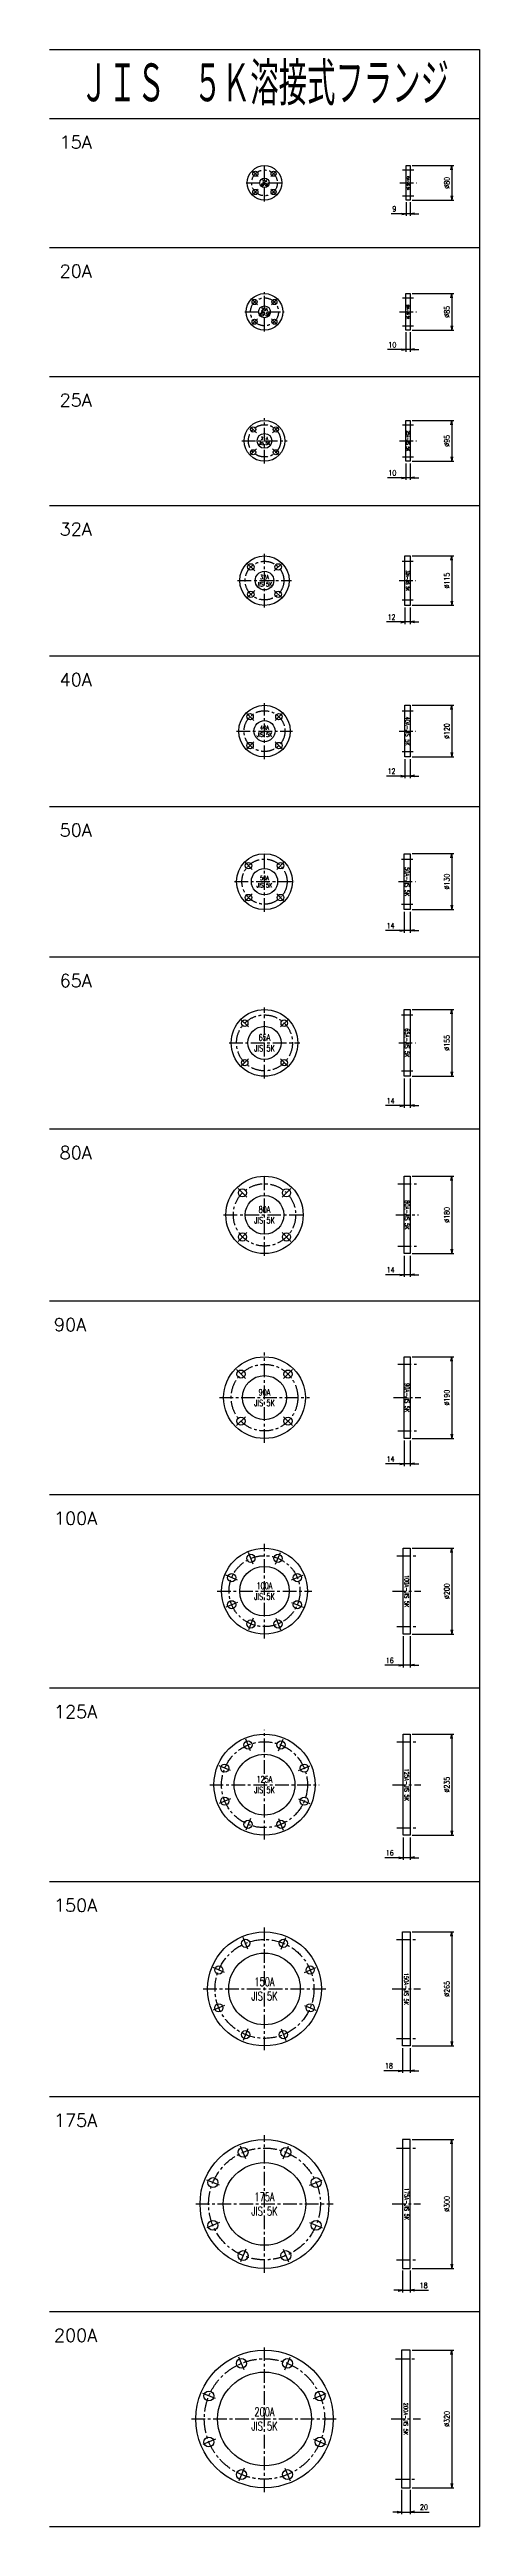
# Model space of a CAD drawing. Header units: millimetres. Extents: x 2090 to 42062, y -14812 to 2738.
# Drawn here: x 3325 to 4325, y -14812 to -9052 of the extents above; entities that cross this region are included whole.
import ezdxf

# ---------------------------------------------------------------- set-up
doc = ezdxf.new("R2010")
doc.units = ezdxf.units.MM
doc.header["$PDMODE"] = 35
doc.linetypes.add('CENTER', pattern=[50.8, 31.75, -6.35, 6.35, -6.35])
for name, color, linetype in [('#配管（SUS)', 220, 'Continuous'), ('DIM', 1, 'Continuous'), ('skeleton', 7, 'Continuous')]:
    doc.layers.add(name, color=color, linetype=linetype)
doc.styles.add('kpk', font='romans.shx', dxfattribs={"width": 0.7, "bigfont": 'extfont2.shx'})
doc.styles.get("Standard").update_dxf_attribs({"font": 'romans.shx', "bigfont": 'extfont.shx'})
doc.dimstyles.new('1／5～KPK', dxfattribs={"dimscale": 5, "dimtxt": 2.5, "dimasz": 2, "dimexe": 1, "dimexo": 1, "dimgap": 1, "dimtad": 3, "dimdsep": 46, "dimtxsty": 'kpk', "dimblk": 'OPEN', "dimcen": 2.5, "dimclrd": 9, "dimclre": 9, "dimclrt": 4, "dimadec": 1, "dimazin": 2, "dimtfac": 1, "dimtmove": 0, "dimatfit": 2, "dimldrblk": 'OPEN', "dimfxl": 1, "dimtfill": 1, "dimlwd": -1, "dimlwe": -1, "dimarcsym": 1})

# ---------------------------------------------------------------- blocks, each defined once
blk = doc.blocks.new('_Open')
at = {"color": 0, "linetype": 'ByBlock', "lineweight": -2}
for p, q in [((-1, 0.17), (0, 0)), ((-1, -0.17), (0, 0)), ((0, 0), (-1, 0))]:
    blk.add_line(p, q, dxfattribs=at)
blk = doc.blocks.new('*D1496')
at = {"layer": 'Defpoints', "color": 0, "linetype": 'ByBlock', "transparency": 16777216}
blk.add_point((4164.1, -10344.3), dxfattribs=at)
at = {"layer": 'DIM', "color": 9, "transparency": 16777216}
for p, q in [((4152.1, -10349.3), (4152.1, -10388)), ((4164.1, -10349.3), (4164.1, -10388)), ((4142.1, -10383), (4109.2, -10383)), ((4164.1, -10383), (4152.1, -10383)), ((4174.1, -10383), (4184.1, -10383))]:
    blk.add_line(p, q, dxfattribs=at)
at = {"layer": 'DIM', "color": 9, "linetype": 'ByBlock', "transparency": 16777216, "xscale": 10, "yscale": 10, "zscale": 10}
blk.add_blockref('_Open', (4152.1, -10383), dxfattribs=at)
at = {"layer": 'DIM', "color": 9, "linetype": 'ByBlock', "transparency": 16777216, "xscale": 10, "yscale": 10, "zscale": 10, "rotation": 180}
blk.add_blockref('_Open', (4164.1, -10383), dxfattribs=at)
at = {"layer": 'DIM', "color": 4, "linetype": 'ByBlock', "transparency": 16777216, "insert": (4120.7, -10371.7), "char_height": 12.5, "attachment_point": 5, "style": 'kpk', "bg_fill": 3, "box_fill_scale": 1.1, "bg_fill_color": 256, "bg_fill_true_color": 13158600, "bg_fill_transparency": 0}
blk.add_mtext('12', dxfattribs=at)
at = {"layer": 'Defpoints', "color": 0, "linetype": 'ByBlock', "transparency": 16777216}
for p in [(4152.1, -10344.3), (4152.1, -10383)]:
    blk.add_point(p, dxfattribs=at)
blk = doc.blocks.new('*D1497')
at = {"layer": 'Defpoints', "color": 0, "linetype": 'ByBlock', "transparency": 16777216}
blk.add_point((4164.1, -10009.3), dxfattribs=at)
at = {"layer": 'DIM', "color": 9, "transparency": 16777216}
for p, q in [((4154.1, -10014.3), (4154.1, -10052.7)), ((4164.1, -10014.3), (4164.1, -10052.7)), ((4144.1, -10047.7), (4111.2, -10047.7)), ((4164.1, -10047.7), (4154.1, -10047.7)), ((4174.1, -10047.7), (4184.1, -10047.7))]:
    blk.add_line(p, q, dxfattribs=at)
at = {"layer": 'DIM', "color": 9, "linetype": 'ByBlock', "transparency": 16777216, "xscale": 10, "yscale": 10, "zscale": 10}
blk.add_blockref('_Open', (4154.1, -10047.7), dxfattribs=at)
at = {"layer": 'DIM', "color": 9, "linetype": 'ByBlock', "transparency": 16777216, "xscale": 10, "yscale": 10, "zscale": 10, "rotation": 180}
blk.add_blockref('_Open', (4164.1, -10047.7), dxfattribs=at)
at = {"layer": 'DIM', "color": 4, "linetype": 'ByBlock', "transparency": 16777216, "insert": (4122.7, -10036.4), "char_height": 12.5, "attachment_point": 5, "style": 'kpk', "bg_fill": 3, "box_fill_scale": 1.1, "bg_fill_color": 256, "bg_fill_true_color": 13158600, "bg_fill_transparency": 0}
blk.add_mtext('10', dxfattribs=at)
at = {"layer": 'Defpoints', "color": 0, "linetype": 'ByBlock', "transparency": 16777216}
for p in [(4154.1, -10009.3), (4154.1, -10047.7)]:
    blk.add_point(p, dxfattribs=at)
blk = doc.blocks.new('*D1498')
at = {"layer": 'Defpoints', "color": 0, "linetype": 'ByBlock', "transparency": 16777216}
blk.add_point((4164.1, -9704.3), dxfattribs=at)
at = {"layer": 'DIM', "color": 9, "transparency": 16777216}
for p, q in [((4154.1, -9709.3), (4154.1, -9754.6)), ((4164.1, -9709.3), (4164.1, -9754.6)), ((4144.1, -9749.6), (4111.2, -9749.6)), ((4164.1, -9749.6), (4154.1, -9749.6)), ((4174.1, -9749.6), (4184.1, -9749.6))]:
    blk.add_line(p, q, dxfattribs=at)
at = {"layer": 'DIM', "color": 9, "linetype": 'ByBlock', "transparency": 16777216, "xscale": 10, "yscale": 10, "zscale": 10}
blk.add_blockref('_Open', (4154.1, -9749.6), dxfattribs=at)
at = {"layer": 'DIM', "color": 9, "linetype": 'ByBlock', "transparency": 16777216, "xscale": 10, "yscale": 10, "zscale": 10, "rotation": 180}
blk.add_blockref('_Open', (4164.1, -9749.6), dxfattribs=at)
at = {"layer": 'DIM', "color": 4, "linetype": 'ByBlock', "transparency": 16777216, "insert": (4122.7, -9738.4), "char_height": 12.5, "attachment_point": 5, "style": 'kpk', "bg_fill": 3, "box_fill_scale": 1.1, "bg_fill_color": 256, "bg_fill_true_color": 13158600, "bg_fill_transparency": 0}
blk.add_mtext('10', dxfattribs=at)
at = {"layer": 'Defpoints', "color": 0, "linetype": 'ByBlock', "transparency": 16777216}
for p in [(4154.1, -9704.3), (4154.1, -9749.6)]:
    blk.add_point(p, dxfattribs=at)
blk = doc.blocks.new('*D1499')
at = {"layer": 'Defpoints', "color": 0, "linetype": 'ByBlock', "transparency": 16777216}
blk.add_point((4164.1, -9401.8), dxfattribs=at)
at = {"layer": 'DIM', "color": 9, "transparency": 16777216}
for p, q in [((4145.1, -9433.7), (4119.7, -9433.7)), ((4155.1, -9406.8), (4155.1, -9438.7)), ((4164.1, -9433.7), (4155.1, -9433.7)), ((4164.1, -9406.8), (4164.1, -9438.7)), ((4174.1, -9433.7), (4184.1, -9433.7))]:
    blk.add_line(p, q, dxfattribs=at)
at = {"layer": 'DIM', "color": 9, "linetype": 'ByBlock', "transparency": 16777216, "xscale": 10, "yscale": 10, "zscale": 10}
blk.add_blockref('_Open', (4155.1, -9433.7), dxfattribs=at)
at = {"layer": 'DIM', "color": 9, "linetype": 'ByBlock', "transparency": 16777216, "xscale": 10, "yscale": 10, "zscale": 10, "rotation": 180}
blk.add_blockref('_Open', (4164.1, -9433.7), dxfattribs=at)
at = {"layer": 'DIM', "color": 4, "linetype": 'ByBlock', "transparency": 16777216, "insert": (4127.4, -9422.4), "char_height": 12.5, "attachment_point": 5, "style": 'kpk', "bg_fill": 3, "box_fill_scale": 1.1, "bg_fill_color": 256, "bg_fill_true_color": 13158600, "bg_fill_transparency": 0}
blk.add_mtext('9', dxfattribs=at)
at = {"layer": 'Defpoints', "color": 0, "linetype": 'ByBlock', "transparency": 16777216}
for p in [(4155.1, -9401.8), (4155.1, -9433.7)]:
    blk.add_point(p, dxfattribs=at)
blk = doc.blocks.new('*D1500')
at = {"layer": 'Defpoints', "color": 0, "linetype": 'ByBlock', "transparency": 16777216}
blk.add_point((4164.1, -10696.8), dxfattribs=at)
at = {"layer": 'DIM', "color": 9, "transparency": 16777216}
for p, q in [((4152.1, -10701.8), (4152.1, -10746.3)), ((4164.1, -10701.8), (4164.1, -10746.3)), ((4142.1, -10741.3), (4109.2, -10741.3)), ((4164.1, -10741.3), (4152.1, -10741.3)), ((4174.1, -10741.3), (4184.1, -10741.3))]:
    blk.add_line(p, q, dxfattribs=at)
at = {"layer": 'DIM', "color": 9, "linetype": 'ByBlock', "transparency": 16777216, "xscale": 10, "yscale": 10, "zscale": 10}
blk.add_blockref('_Open', (4152.1, -10741.3), dxfattribs=at)
at = {"layer": 'DIM', "color": 9, "linetype": 'ByBlock', "transparency": 16777216, "xscale": 10, "yscale": 10, "zscale": 10, "rotation": 180}
blk.add_blockref('_Open', (4164.1, -10741.3), dxfattribs=at)
at = {"layer": 'DIM', "color": 4, "linetype": 'ByBlock', "transparency": 16777216, "insert": (4120.7, -10730), "char_height": 12.5, "attachment_point": 5, "style": 'kpk', "bg_fill": 3, "box_fill_scale": 1.1, "bg_fill_color": 256, "bg_fill_true_color": 13158600, "bg_fill_transparency": 0}
blk.add_mtext('12', dxfattribs=at)
at = {"layer": 'Defpoints', "color": 0, "linetype": 'ByBlock', "transparency": 16777216}
for p in [(4152.1, -10696.8), (4152.1, -10741.3)]:
    blk.add_point(p, dxfattribs=at)
blk = doc.blocks.new('*D1501')
at = {"layer": 'Defpoints', "color": 0, "linetype": 'ByBlock', "transparency": 16777216}
for p in [(4150.1, -11051.8), (4164.1, -11051.8)]:
    blk.add_point(p, dxfattribs=at)
at = {"layer": 'DIM', "color": 9, "transparency": 16777216}
for p, q in [((4150.1, -11056.8), (4150.1, -11105.6)), ((4164.1, -11056.8), (4164.1, -11105.6)), ((4140.1, -11100.6), (4106.8, -11100.6)), ((4164.1, -11100.6), (4150.1, -11100.6)), ((4174.1, -11100.6), (4184.1, -11100.6))]:
    blk.add_line(p, q, dxfattribs=at)
at = {"layer": 'DIM', "color": 9, "linetype": 'ByBlock', "transparency": 16777216, "xscale": 10, "yscale": 10, "zscale": 10}
blk.add_blockref('_Open', (4150.1, -11100.6), dxfattribs=at)
at = {"layer": 'DIM', "color": 9, "linetype": 'ByBlock', "transparency": 16777216, "xscale": 10, "yscale": 10, "zscale": 10, "rotation": 180}
blk.add_blockref('_Open', (4164.1, -11100.6), dxfattribs=at)
at = {"layer": 'DIM', "color": 4, "linetype": 'ByBlock', "transparency": 16777216, "insert": (4118.5, -11089.3), "char_height": 12.5, "attachment_point": 5, "style": 'kpk', "bg_fill": 3, "box_fill_scale": 1.1, "bg_fill_color": 256, "bg_fill_true_color": 13158600, "bg_fill_transparency": 0}
blk.add_mtext('14', dxfattribs=at)
at = {"layer": 'Defpoints', "color": 0, "linetype": 'ByBlock', "transparency": 16777216}
blk.add_point((4150.1, -11100.6), dxfattribs=at)
blk = doc.blocks.new('*D1502')
at = {"layer": 'Defpoints', "color": 0, "linetype": 'ByBlock', "transparency": 16777216}
for p in [(4150.1, -11439.3), (4164.1, -11439.3)]:
    blk.add_point(p, dxfattribs=at)
at = {"layer": 'DIM', "color": 9, "transparency": 16777216}
for p, q in [((4150.1, -11444.3), (4150.1, -11512.8)), ((4164.1, -11444.3), (4164.1, -11512.8)), ((4140.1, -11507.8), (4106.8, -11507.8)), ((4164.1, -11507.8), (4150.1, -11507.8)), ((4174.1, -11507.8), (4184.1, -11507.8))]:
    blk.add_line(p, q, dxfattribs=at)
at = {"layer": 'DIM', "color": 9, "linetype": 'ByBlock', "transparency": 16777216, "xscale": 10, "yscale": 10, "zscale": 10}
blk.add_blockref('_Open', (4150.1, -11507.8), dxfattribs=at)
at = {"layer": 'DIM', "color": 9, "linetype": 'ByBlock', "transparency": 16777216, "xscale": 10, "yscale": 10, "zscale": 10, "rotation": 180}
blk.add_blockref('_Open', (4164.1, -11507.8), dxfattribs=at)
at = {"layer": 'DIM', "color": 4, "linetype": 'ByBlock', "transparency": 16777216, "insert": (4118.5, -11496.6), "char_height": 12.5, "attachment_point": 5, "style": 'kpk', "bg_fill": 3, "box_fill_scale": 1.1, "bg_fill_color": 256, "bg_fill_true_color": 13158600, "bg_fill_transparency": 0}
blk.add_mtext('14', dxfattribs=at)
at = {"layer": 'Defpoints', "color": 0, "linetype": 'ByBlock', "transparency": 16777216}
blk.add_point((4150.1, -11507.8), dxfattribs=at)
blk = doc.blocks.new('*D1503')
at = {"layer": 'Defpoints', "color": 0, "linetype": 'ByBlock', "transparency": 16777216}
for p in [(4150.1, -11851.8), (4164.1, -11851.8)]:
    blk.add_point(p, dxfattribs=at)
at = {"layer": 'DIM', "color": 9, "transparency": 16777216}
for p, q in [((4150.1, -11856.8), (4150.1, -11906)), ((4164.1, -11856.8), (4164.1, -11906)), ((4140.1, -11901), (4106.8, -11901)), ((4164.1, -11901), (4150.1, -11901)), ((4174.1, -11901), (4184.1, -11901))]:
    blk.add_line(p, q, dxfattribs=at)
at = {"layer": 'DIM', "color": 9, "linetype": 'ByBlock', "transparency": 16777216, "xscale": 10, "yscale": 10, "zscale": 10}
blk.add_blockref('_Open', (4150.1, -11901), dxfattribs=at)
at = {"layer": 'DIM', "color": 9, "linetype": 'ByBlock', "transparency": 16777216, "xscale": 10, "yscale": 10, "zscale": 10, "rotation": 180}
blk.add_blockref('_Open', (4164.1, -11901), dxfattribs=at)
at = {"layer": 'DIM', "color": 4, "linetype": 'ByBlock', "transparency": 16777216, "insert": (4118.5, -11889.7), "char_height": 12.5, "attachment_point": 5, "style": 'kpk', "bg_fill": 3, "box_fill_scale": 1.1, "bg_fill_color": 256, "bg_fill_true_color": 13158600, "bg_fill_transparency": 0}
blk.add_mtext('14', dxfattribs=at)
at = {"layer": 'Defpoints', "color": 0, "linetype": 'ByBlock', "transparency": 16777216}
blk.add_point((4150.1, -11901), dxfattribs=at)
blk = doc.blocks.new('*D1504')
at = {"layer": 'Defpoints', "color": 0, "linetype": 'ByBlock', "transparency": 16777216}
for p in [(4150.1, -12281.8), (4164.1, -12281.8)]:
    blk.add_point(p, dxfattribs=at)
at = {"layer": 'DIM', "color": 9, "transparency": 16777216}
for p, q in [((4150.1, -12286.8), (4150.1, -12345.9)), ((4164.1, -12286.8), (4164.1, -12345.9)), ((4140.1, -12340.9), (4106.8, -12340.9)), ((4164.1, -12340.9), (4150.1, -12340.9)), ((4174.1, -12340.9), (4184.1, -12340.9))]:
    blk.add_line(p, q, dxfattribs=at)
at = {"layer": 'DIM', "color": 9, "linetype": 'ByBlock', "transparency": 16777216, "xscale": 10, "yscale": 10, "zscale": 10}
blk.add_blockref('_Open', (4150.1, -12340.9), dxfattribs=at)
at = {"layer": 'DIM', "color": 9, "linetype": 'ByBlock', "transparency": 16777216, "xscale": 10, "yscale": 10, "zscale": 10, "rotation": 180}
blk.add_blockref('_Open', (4164.1, -12340.9), dxfattribs=at)
at = {"layer": 'DIM', "color": 4, "linetype": 'ByBlock', "transparency": 16777216, "insert": (4118.5, -12329.7), "char_height": 12.5, "attachment_point": 5, "style": 'kpk', "bg_fill": 3, "box_fill_scale": 1.1, "bg_fill_color": 256, "bg_fill_true_color": 13158600, "bg_fill_transparency": 0}
blk.add_mtext('14', dxfattribs=at)
at = {"layer": 'Defpoints', "color": 0, "linetype": 'ByBlock', "transparency": 16777216}
blk.add_point((4150.1, -12340.9), dxfattribs=at)
blk = doc.blocks.new('*D1505')
at = {"layer": 'Defpoints', "color": 0, "linetype": 'ByBlock', "transparency": 16777216}
for p in [(4148.1, -12736.8), (4164.1, -12736.8)]:
    blk.add_point(p, dxfattribs=at)
at = {"layer": 'DIM', "color": 9, "transparency": 16777216}
for p, q in [((4148.1, -12741.8), (4148.1, -12814.1)), ((4164.1, -12741.8), (4164.1, -12814.1)), ((4138.1, -12809.1), (4105.2, -12809.1)), ((4164.1, -12809.1), (4148.1, -12809.1)), ((4174.1, -12809.1), (4184.1, -12809.1))]:
    blk.add_line(p, q, dxfattribs=at)
at = {"layer": 'DIM', "color": 9, "linetype": 'ByBlock', "transparency": 16777216, "xscale": 10, "yscale": 10, "zscale": 10}
blk.add_blockref('_Open', (4148.1, -12809.1), dxfattribs=at)
at = {"layer": 'DIM', "color": 9, "linetype": 'ByBlock', "transparency": 16777216, "xscale": 10, "yscale": 10, "zscale": 10, "rotation": 180}
blk.add_blockref('_Open', (4164.1, -12809.1), dxfattribs=at)
at = {"layer": 'DIM', "color": 4, "linetype": 'ByBlock', "transparency": 16777216, "insert": (4116.7, -12797.9), "char_height": 12.5, "attachment_point": 5, "style": 'kpk', "bg_fill": 3, "box_fill_scale": 1.1, "bg_fill_color": 256, "bg_fill_true_color": 13158600, "bg_fill_transparency": 0}
blk.add_mtext('16', dxfattribs=at)
at = {"layer": 'Defpoints', "color": 0, "linetype": 'ByBlock', "transparency": 16777216}
blk.add_point((4148.1, -12809.1), dxfattribs=at)
blk = doc.blocks.new('*D1506')
at = {"layer": 'Defpoints', "color": 0, "linetype": 'ByBlock', "transparency": 16777216}
for p in [(4148.1, -13204.3), (4164.1, -13204.3)]:
    blk.add_point(p, dxfattribs=at)
at = {"layer": 'DIM', "color": 9, "transparency": 16777216}
for p, q in [((4148.1, -13209.3), (4148.1, -13261.6)), ((4164.1, -13209.3), (4164.1, -13261.6)), ((4138.1, -13256.6), (4105.2, -13256.6)), ((4164.1, -13256.6), (4148.1, -13256.6)), ((4174.1, -13256.6), (4184.1, -13256.6))]:
    blk.add_line(p, q, dxfattribs=at)
at = {"layer": 'DIM', "color": 9, "linetype": 'ByBlock', "transparency": 16777216, "xscale": 10, "yscale": 10, "zscale": 10}
blk.add_blockref('_Open', (4148.1, -13256.6), dxfattribs=at)
at = {"layer": 'DIM', "color": 9, "linetype": 'ByBlock', "transparency": 16777216, "xscale": 10, "yscale": 10, "zscale": 10, "rotation": 180}
blk.add_blockref('_Open', (4164.1, -13256.6), dxfattribs=at)
at = {"layer": 'DIM', "color": 4, "linetype": 'ByBlock', "transparency": 16777216, "insert": (4116.7, -13245.4), "char_height": 12.5, "attachment_point": 5, "style": 'kpk', "bg_fill": 3, "box_fill_scale": 1.1, "bg_fill_color": 256, "bg_fill_true_color": 13158600, "bg_fill_transparency": 0}
blk.add_mtext('16', dxfattribs=at)
at = {"layer": 'Defpoints', "color": 0, "linetype": 'ByBlock', "transparency": 16777216}
blk.add_point((4148.1, -13256.6), dxfattribs=at)
blk = doc.blocks.new('*D1507')
at = {"layer": 'Defpoints', "color": 0, "linetype": 'ByBlock', "transparency": 16777216}
for p in [(4146.1, -13694.3), (4164.1, -13694.3)]:
    blk.add_point(p, dxfattribs=at)
at = {"layer": 'DIM', "color": 9, "transparency": 16777216}
for p, q in [((4146.1, -13699.3), (4146.1, -13757.1)), ((4164.1, -13699.3), (4164.1, -13757.1)), ((4136.1, -13752.1), (4103.2, -13752.1)), ((4164.1, -13752.1), (4146.1, -13752.1)), ((4174.1, -13752.1), (4184.1, -13752.1))]:
    blk.add_line(p, q, dxfattribs=at)
at = {"layer": 'DIM', "color": 9, "linetype": 'ByBlock', "transparency": 16777216, "xscale": 10, "yscale": 10, "zscale": 10}
blk.add_blockref('_Open', (4146.1, -13752.1), dxfattribs=at)
at = {"layer": 'DIM', "color": 9, "linetype": 'ByBlock', "transparency": 16777216, "xscale": 10, "yscale": 10, "zscale": 10, "rotation": 180}
blk.add_blockref('_Open', (4164.1, -13752.1), dxfattribs=at)
at = {"layer": 'DIM', "color": 4, "linetype": 'ByBlock', "transparency": 16777216, "insert": (4114.7, -13740.8), "char_height": 12.5, "attachment_point": 5, "style": 'kpk', "bg_fill": 3, "box_fill_scale": 1.1, "bg_fill_color": 256, "bg_fill_true_color": 13158600, "bg_fill_transparency": 0}
blk.add_mtext('18', dxfattribs=at)
at = {"layer": 'Defpoints', "color": 0, "linetype": 'ByBlock', "transparency": 16777216}
blk.add_point((4146.1, -13752.1), dxfattribs=at)
blk = doc.blocks.new('*D1508')
at = {"layer": 'Defpoints', "color": 0, "linetype": 'ByBlock', "transparency": 16777216}
for p in [(4146.1, -14211.8), (4164.1, -14211.8)]:
    blk.add_point(p, dxfattribs=at)
at = {"layer": 'DIM', "color": 9, "transparency": 16777216}
for p, q in [((4146.1, -14216.8), (4146.1, -14267.6)), ((4164.1, -14216.8), (4164.1, -14267.6)), ((4136.1, -14262.6), (4126.1, -14262.6)), ((4146.1, -14262.6), (4164.1, -14262.6)), ((4174.1, -14262.6), (4207, -14262.6))]:
    blk.add_line(p, q, dxfattribs=at)
at = {"layer": 'DIM', "color": 9, "linetype": 'ByBlock', "transparency": 16777216, "xscale": 10, "yscale": 10, "zscale": 10}
blk.add_blockref('_Open', (4146.1, -14262.6), dxfattribs=at)
at = {"layer": 'DIM', "color": 9, "linetype": 'ByBlock', "transparency": 16777216, "xscale": 10, "yscale": 10, "zscale": 10, "rotation": 180}
blk.add_blockref('_Open', (4164.1, -14262.6), dxfattribs=at)
at = {"layer": 'DIM', "color": 4, "linetype": 'ByBlock', "transparency": 16777216, "insert": (4195.6, -14251.4), "char_height": 12.5, "attachment_point": 5, "style": 'kpk', "bg_fill": 3, "box_fill_scale": 1.1, "bg_fill_color": 256, "bg_fill_true_color": 13158600, "bg_fill_transparency": 0}
blk.add_mtext('18', dxfattribs=at)
at = {"layer": 'Defpoints', "color": 0, "linetype": 'ByBlock', "transparency": 16777216}
blk.add_point((4164.1, -14262.6), dxfattribs=at)
blk = doc.blocks.new('*D1509')
at = {"layer": 'Defpoints', "color": 0, "linetype": 'ByBlock', "transparency": 16777216}
for p in [(4144.1, -14721.8), (4164.1, -14721.8)]:
    blk.add_point(p, dxfattribs=at)
at = {"layer": 'DIM', "color": 9, "transparency": 16777216}
for p, q in [((4144.1, -14726.8), (4144.1, -14783.3)), ((4164.1, -14726.8), (4164.1, -14783.3)), ((4134.1, -14778.3), (4124.1, -14778.3)), ((4144.1, -14778.3), (4164.1, -14778.3)), ((4174.1, -14778.3), (4208.3, -14778.3))]:
    blk.add_line(p, q, dxfattribs=at)
at = {"layer": 'DIM', "color": 9, "linetype": 'ByBlock', "transparency": 16777216, "xscale": 10, "yscale": 10, "zscale": 10}
blk.add_blockref('_Open', (4144.1, -14778.3), dxfattribs=at)
at = {"layer": 'DIM', "color": 9, "linetype": 'ByBlock', "transparency": 16777216, "xscale": 10, "yscale": 10, "zscale": 10, "rotation": 180}
blk.add_blockref('_Open', (4164.1, -14778.3), dxfattribs=at)
at = {"layer": 'DIM', "color": 4, "linetype": 'ByBlock', "transparency": 16777216, "insert": (4196.2, -14767.1), "char_height": 12.5, "attachment_point": 5, "style": 'kpk', "bg_fill": 3, "box_fill_scale": 1.1, "bg_fill_color": 256, "bg_fill_true_color": 13158600, "bg_fill_transparency": 0}
blk.add_mtext('20', dxfattribs=at)
at = {"layer": 'Defpoints', "color": 0, "linetype": 'ByBlock', "transparency": 16777216}
blk.add_point((4164.1, -14778.3), dxfattribs=at)
blk = doc.blocks.new('*D1537')
at = {"layer": 'Defpoints', "color": 0, "linetype": 'ByBlock', "transparency": 16777216}
for p in [(4164.1, -9321.8), (4164.1, -9401.8)]:
    blk.add_point(p, dxfattribs=at)
at = {"layer": 'DIM', "color": 9, "transparency": 16777216}
for p, q in [((4169.1, -9321.8), (4265.8, -9321.8)), ((4260.8, -9331.8), (4260.8, -9391.8)), ((4169.1, -9401.8), (4265.8, -9401.8))]:
    blk.add_line(p, q, dxfattribs=at)
at = {"layer": 'DIM', "color": 9, "linetype": 'ByBlock', "transparency": 16777216, "xscale": 10, "yscale": 10, "zscale": 10}
for p, rotation in [((4260.8, -9321.8), 90), ((4260.8, -9401.8), 270)]:
    blk.add_blockref('_Open', p, dxfattribs=dict(at, rotation=rotation))
at = {"layer": 'DIM', "color": 4, "linetype": 'ByBlock', "transparency": 16777216, "insert": (4249.6, -9361.8), "char_height": 12.5, "attachment_point": 5, "rotation": 90, "style": 'kpk', "bg_fill": 3, "box_fill_scale": 1.1, "bg_fill_color": 256, "bg_fill_true_color": 13158600, "bg_fill_transparency": 0}
blk.add_mtext('%%C80', dxfattribs=at)
at = {"layer": 'Defpoints', "color": 0, "linetype": 'ByBlock', "transparency": 16777216}
blk.add_point((4260.8, -9401.8), dxfattribs=at)
blk = doc.blocks.new('*D1456')
at = {"layer": 'Defpoints', "color": 0, "linetype": 'ByBlock', "transparency": 16777216}
for p in [(4164.1, -9619.3), (4164.1, -9704.3), (4260.8, -9704.3)]:
    blk.add_point(p, dxfattribs=at)
at = {"layer": 'DIM', "color": 9, "transparency": 16777216}
for p, q in [((4169.1, -9619.3), (4265.8, -9619.3)), ((4260.8, -9629.3), (4260.8, -9694.3)), ((4169.1, -9704.3), (4265.8, -9704.3))]:
    blk.add_line(p, q, dxfattribs=at)
at = {"layer": 'DIM', "color": 9, "linetype": 'ByBlock', "transparency": 16777216, "xscale": 10, "yscale": 10, "zscale": 10}
for p, rotation in [((4260.8, -9619.3), 90), ((4260.8, -9704.3), 270)]:
    blk.add_blockref('_Open', p, dxfattribs=dict(at, rotation=rotation))
at = {"layer": 'DIM', "color": 4, "linetype": 'ByBlock', "transparency": 16777216, "insert": (4249.6, -9661.8), "char_height": 12.5, "attachment_point": 5, "rotation": 90, "style": 'kpk', "bg_fill": 3, "box_fill_scale": 1.1, "bg_fill_color": 256, "bg_fill_true_color": 13158600, "bg_fill_transparency": 0}
blk.add_mtext('%%C85', dxfattribs=at)
blk = doc.blocks.new('*D1457')
at = {"layer": 'Defpoints', "color": 0, "linetype": 'ByBlock', "transparency": 16777216}
for p in [(4164.1, -9914.3), (4164.1, -10009.3), (4260.8, -10009.3)]:
    blk.add_point(p, dxfattribs=at)
at = {"layer": 'DIM', "color": 9, "transparency": 16777216}
for p, q in [((4169.1, -9914.3), (4265.8, -9914.3)), ((4260.8, -9924.3), (4260.8, -9999.3)), ((4169.1, -10009.3), (4265.8, -10009.3))]:
    blk.add_line(p, q, dxfattribs=at)
at = {"layer": 'DIM', "color": 9, "linetype": 'ByBlock', "transparency": 16777216, "xscale": 10, "yscale": 10, "zscale": 10}
for p, rotation in [((4260.8, -9914.3), 90), ((4260.8, -10009.3), 270)]:
    blk.add_blockref('_Open', p, dxfattribs=dict(at, rotation=rotation))
at = {"layer": 'DIM', "color": 4, "linetype": 'ByBlock', "transparency": 16777216, "insert": (4249.6, -9961.8), "char_height": 12.5, "attachment_point": 5, "rotation": 90, "style": 'kpk', "bg_fill": 3, "box_fill_scale": 1.1, "bg_fill_color": 256, "bg_fill_true_color": 13158600, "bg_fill_transparency": 0}
blk.add_mtext('%%C95', dxfattribs=at)
blk = doc.blocks.new('*D1458')
at = {"layer": 'Defpoints', "color": 0, "linetype": 'ByBlock', "transparency": 16777216}
for p in [(4164.1, -10229.3), (4164.1, -10344.3), (4260.8, -10344.3)]:
    blk.add_point(p, dxfattribs=at)
at = {"layer": 'DIM', "color": 9, "transparency": 16777216}
for p, q in [((4169.1, -10229.3), (4265.8, -10229.3)), ((4260.8, -10239.3), (4260.8, -10334.3)), ((4169.1, -10344.3), (4265.8, -10344.3))]:
    blk.add_line(p, q, dxfattribs=at)
at = {"layer": 'DIM', "color": 9, "linetype": 'ByBlock', "transparency": 16777216, "xscale": 10, "yscale": 10, "zscale": 10}
for p, rotation in [((4260.8, -10229.3), 90), ((4260.8, -10344.3), 270)]:
    blk.add_blockref('_Open', p, dxfattribs=dict(at, rotation=rotation))
at = {"layer": 'DIM', "color": 4, "linetype": 'ByBlock', "transparency": 16777216, "insert": (4249.6, -10286.8), "char_height": 12.5, "attachment_point": 5, "rotation": 90, "style": 'kpk', "bg_fill": 3, "box_fill_scale": 1.1, "bg_fill_color": 256, "bg_fill_true_color": 13158600, "bg_fill_transparency": 0}
blk.add_mtext('%%C115', dxfattribs=at)
blk = doc.blocks.new('*D1459')
at = {"layer": 'Defpoints', "color": 0, "linetype": 'ByBlock', "transparency": 16777216}
for p in [(4164.1, -10576.8), (4164.1, -10696.8), (4260.8, -10696.8)]:
    blk.add_point(p, dxfattribs=at)
at = {"layer": 'DIM', "color": 9, "transparency": 16777216}
for p, q in [((4169.1, -10576.8), (4265.8, -10576.8)), ((4260.8, -10586.8), (4260.8, -10686.8)), ((4169.1, -10696.8), (4265.8, -10696.8))]:
    blk.add_line(p, q, dxfattribs=at)
at = {"layer": 'DIM', "color": 9, "linetype": 'ByBlock', "transparency": 16777216, "xscale": 10, "yscale": 10, "zscale": 10}
for p, rotation in [((4260.8, -10576.8), 90), ((4260.8, -10696.8), 270)]:
    blk.add_blockref('_Open', p, dxfattribs=dict(at, rotation=rotation))
at = {"layer": 'DIM', "color": 4, "linetype": 'ByBlock', "transparency": 16777216, "insert": (4249.6, -10636.8), "char_height": 12.5, "attachment_point": 5, "rotation": 90, "style": 'kpk', "bg_fill": 3, "box_fill_scale": 1.1, "bg_fill_color": 256, "bg_fill_true_color": 13158600, "bg_fill_transparency": 0}
blk.add_mtext('%%C120', dxfattribs=at)
blk = doc.blocks.new('*D1460')
at = {"layer": 'Defpoints', "color": 0, "linetype": 'ByBlock', "transparency": 16777216}
for p in [(4164.1, -10921.8), (4164.1, -11051.8), (4260.8, -11051.8)]:
    blk.add_point(p, dxfattribs=at)
at = {"layer": 'DIM', "color": 9, "transparency": 16777216}
for p, q in [((4169.1, -10921.8), (4265.8, -10921.8)), ((4260.8, -10931.8), (4260.8, -11041.8)), ((4169.1, -11051.8), (4265.8, -11051.8))]:
    blk.add_line(p, q, dxfattribs=at)
at = {"layer": 'DIM', "color": 9, "linetype": 'ByBlock', "transparency": 16777216, "xscale": 10, "yscale": 10, "zscale": 10}
for p, rotation in [((4260.8, -10921.8), 90), ((4260.8, -11051.8), 270)]:
    blk.add_blockref('_Open', p, dxfattribs=dict(at, rotation=rotation))
at = {"layer": 'DIM', "color": 4, "linetype": 'ByBlock', "transparency": 16777216, "insert": (4249.6, -10986.8), "char_height": 12.5, "attachment_point": 5, "rotation": 90, "style": 'kpk', "bg_fill": 3, "box_fill_scale": 1.1, "bg_fill_color": 256, "bg_fill_true_color": 13158600, "bg_fill_transparency": 0}
blk.add_mtext('%%C130', dxfattribs=at)
blk = doc.blocks.new('*D1461')
at = {"layer": 'Defpoints', "color": 0, "linetype": 'ByBlock', "transparency": 16777216}
for p in [(4164.1, -11284.3), (4164.1, -11439.3), (4260.8, -11439.3)]:
    blk.add_point(p, dxfattribs=at)
at = {"layer": 'DIM', "color": 9, "transparency": 16777216}
for p, q in [((4169.1, -11284.3), (4265.8, -11284.3)), ((4260.8, -11294.3), (4260.8, -11429.3)), ((4169.1, -11439.3), (4265.8, -11439.3))]:
    blk.add_line(p, q, dxfattribs=at)
at = {"layer": 'DIM', "color": 9, "linetype": 'ByBlock', "transparency": 16777216, "xscale": 10, "yscale": 10, "zscale": 10}
for p, rotation in [((4260.8, -11284.3), 90), ((4260.8, -11439.3), 270)]:
    blk.add_blockref('_Open', p, dxfattribs=dict(at, rotation=rotation))
at = {"layer": 'DIM', "color": 4, "linetype": 'ByBlock', "transparency": 16777216, "insert": (4249.6, -11361.8), "char_height": 12.5, "attachment_point": 5, "rotation": 90, "style": 'kpk', "bg_fill": 3, "box_fill_scale": 1.1, "bg_fill_color": 256, "bg_fill_true_color": 13158600, "bg_fill_transparency": 0}
blk.add_mtext('%%C155', dxfattribs=at)
blk = doc.blocks.new('*D1462')
at = {"layer": 'Defpoints', "color": 0, "linetype": 'ByBlock', "transparency": 16777216}
for p in [(4164.1, -11671.8), (4164.1, -11851.8), (4260.8, -11851.8)]:
    blk.add_point(p, dxfattribs=at)
at = {"layer": 'DIM', "color": 9, "transparency": 16777216}
for p, q in [((4169.1, -11671.8), (4265.8, -11671.8)), ((4260.8, -11681.8), (4260.8, -11841.8)), ((4169.1, -11851.8), (4265.8, -11851.8))]:
    blk.add_line(p, q, dxfattribs=at)
at = {"layer": 'DIM', "color": 9, "linetype": 'ByBlock', "transparency": 16777216, "xscale": 10, "yscale": 10, "zscale": 10}
for p, rotation in [((4260.8, -11671.8), 90), ((4260.8, -11851.8), 270)]:
    blk.add_blockref('_Open', p, dxfattribs=dict(at, rotation=rotation))
at = {"layer": 'DIM', "color": 4, "linetype": 'ByBlock', "transparency": 16777216, "insert": (4249.6, -11761.8), "char_height": 12.5, "attachment_point": 5, "rotation": 90, "style": 'kpk', "bg_fill": 3, "box_fill_scale": 1.1, "bg_fill_color": 256, "bg_fill_true_color": 13158600, "bg_fill_transparency": 0}
blk.add_mtext('%%C180', dxfattribs=at)
blk = doc.blocks.new('*D1463')
at = {"layer": 'Defpoints', "color": 0, "linetype": 'ByBlock', "transparency": 16777216}
for p in [(4164.1, -12091.8), (4164.1, -12281.8), (4260.8, -12281.8)]:
    blk.add_point(p, dxfattribs=at)
at = {"layer": 'DIM', "color": 9, "transparency": 16777216}
for p, q in [((4169.1, -12091.8), (4265.8, -12091.8)), ((4260.8, -12101.8), (4260.8, -12271.8)), ((4169.1, -12281.8), (4265.8, -12281.8))]:
    blk.add_line(p, q, dxfattribs=at)
at = {"layer": 'DIM', "color": 9, "linetype": 'ByBlock', "transparency": 16777216, "xscale": 10, "yscale": 10, "zscale": 10}
for p, rotation in [((4260.8, -12091.8), 90), ((4260.8, -12281.8), 270)]:
    blk.add_blockref('_Open', p, dxfattribs=dict(at, rotation=rotation))
at = {"layer": 'DIM', "color": 4, "linetype": 'ByBlock', "transparency": 16777216, "insert": (4249.6, -12186.8), "char_height": 12.5, "attachment_point": 5, "rotation": 90, "style": 'kpk', "bg_fill": 3, "box_fill_scale": 1.1, "bg_fill_color": 256, "bg_fill_true_color": 13158600, "bg_fill_transparency": 0}
blk.add_mtext('%%C190', dxfattribs=at)
blk = doc.blocks.new('*D1464')
at = {"layer": 'Defpoints', "color": 0, "linetype": 'ByBlock', "transparency": 16777216}
for p in [(4164.1, -12536.8), (4164.1, -12736.8), (4260.8, -12736.8)]:
    blk.add_point(p, dxfattribs=at)
at = {"layer": 'DIM', "color": 9, "transparency": 16777216}
for p, q in [((4169.1, -12536.8), (4265.8, -12536.8)), ((4260.8, -12546.8), (4260.8, -12726.8)), ((4169.1, -12736.8), (4265.8, -12736.8))]:
    blk.add_line(p, q, dxfattribs=at)
at = {"layer": 'DIM', "color": 9, "linetype": 'ByBlock', "transparency": 16777216, "xscale": 10, "yscale": 10, "zscale": 10}
for p, rotation in [((4260.8, -12536.8), 90), ((4260.8, -12736.8), 270)]:
    blk.add_blockref('_Open', p, dxfattribs=dict(at, rotation=rotation))
at = {"layer": 'DIM', "color": 4, "linetype": 'ByBlock', "transparency": 16777216, "insert": (4249.6, -12636.8), "char_height": 12.5, "attachment_point": 5, "rotation": 90, "style": 'kpk', "bg_fill": 3, "box_fill_scale": 1.1, "bg_fill_color": 256, "bg_fill_true_color": 13158600, "bg_fill_transparency": 0}
blk.add_mtext('%%C200', dxfattribs=at)
blk = doc.blocks.new('*D1465')
at = {"layer": 'Defpoints', "color": 0, "linetype": 'ByBlock', "transparency": 16777216}
for p in [(4164.1, -12969.3), (4164.1, -13204.3), (4260.8, -13204.3)]:
    blk.add_point(p, dxfattribs=at)
at = {"layer": 'DIM', "color": 9, "transparency": 16777216}
for p, q in [((4169.1, -12969.3), (4265.8, -12969.3)), ((4260.8, -12979.3), (4260.8, -13194.3)), ((4169.1, -13204.3), (4265.8, -13204.3))]:
    blk.add_line(p, q, dxfattribs=at)
at = {"layer": 'DIM', "color": 9, "linetype": 'ByBlock', "transparency": 16777216, "xscale": 10, "yscale": 10, "zscale": 10}
for p, rotation in [((4260.8, -12969.3), 90), ((4260.8, -13204.3), 270)]:
    blk.add_blockref('_Open', p, dxfattribs=dict(at, rotation=rotation))
at = {"layer": 'DIM', "color": 4, "linetype": 'ByBlock', "transparency": 16777216, "insert": (4249.6, -13086.8), "char_height": 12.5, "attachment_point": 5, "rotation": 90, "style": 'kpk', "bg_fill": 3, "box_fill_scale": 1.1, "bg_fill_color": 256, "bg_fill_true_color": 13158600, "bg_fill_transparency": 0}
blk.add_mtext('%%C235', dxfattribs=at)
blk = doc.blocks.new('*D1466')
at = {"layer": 'Defpoints', "color": 0, "linetype": 'ByBlock', "transparency": 16777216}
for p in [(4164.1, -13429.3), (4164.1, -13694.3), (4260.8, -13694.3)]:
    blk.add_point(p, dxfattribs=at)
at = {"layer": 'DIM', "color": 9, "transparency": 16777216}
for p, q in [((4169.1, -13429.3), (4265.8, -13429.3)), ((4260.8, -13439.3), (4260.8, -13684.3)), ((4169.1, -13694.3), (4265.8, -13694.3))]:
    blk.add_line(p, q, dxfattribs=at)
at = {"layer": 'DIM', "color": 9, "linetype": 'ByBlock', "transparency": 16777216, "xscale": 10, "yscale": 10, "zscale": 10}
for p, rotation in [((4260.8, -13429.3), 90), ((4260.8, -13694.3), 270)]:
    blk.add_blockref('_Open', p, dxfattribs=dict(at, rotation=rotation))
at = {"layer": 'DIM', "color": 4, "linetype": 'ByBlock', "transparency": 16777216, "insert": (4249.6, -13561.8), "char_height": 12.5, "attachment_point": 5, "rotation": 90, "style": 'kpk', "bg_fill": 3, "box_fill_scale": 1.1, "bg_fill_color": 256, "bg_fill_true_color": 13158600, "bg_fill_transparency": 0}
blk.add_mtext('%%C265', dxfattribs=at)
blk = doc.blocks.new('*D1467')
at = {"layer": 'Defpoints', "color": 0, "linetype": 'ByBlock', "transparency": 16777216}
for p in [(4164.1, -13911.8), (4164.1, -14211.8), (4260.8, -14211.8)]:
    blk.add_point(p, dxfattribs=at)
at = {"layer": 'DIM', "color": 9, "transparency": 16777216}
for p, q in [((4169.1, -13911.8), (4265.8, -13911.8)), ((4260.8, -13921.8), (4260.8, -14201.8)), ((4169.1, -14211.8), (4265.8, -14211.8))]:
    blk.add_line(p, q, dxfattribs=at)
at = {"layer": 'DIM', "color": 9, "linetype": 'ByBlock', "transparency": 16777216, "xscale": 10, "yscale": 10, "zscale": 10}
for p, rotation in [((4260.8, -13911.8), 90), ((4260.8, -14211.8), 270)]:
    blk.add_blockref('_Open', p, dxfattribs=dict(at, rotation=rotation))
at = {"layer": 'DIM', "color": 4, "linetype": 'ByBlock', "transparency": 16777216, "insert": (4249.6, -14061.8), "char_height": 12.5, "attachment_point": 5, "rotation": 90, "style": 'kpk', "bg_fill": 3, "box_fill_scale": 1.1, "bg_fill_color": 256, "bg_fill_true_color": 13158600, "bg_fill_transparency": 0}
blk.add_mtext('%%C300', dxfattribs=at)
blk = doc.blocks.new('*D1468')
at = {"layer": 'Defpoints', "color": 0, "linetype": 'ByBlock', "transparency": 16777216}
for p in [(4164.1, -14401.8), (4164.1, -14721.8), (4260.8, -14721.8)]:
    blk.add_point(p, dxfattribs=at)
at = {"layer": 'DIM', "color": 9, "transparency": 16777216}
for p, q in [((4169.1, -14401.8), (4265.8, -14401.8)), ((4260.8, -14411.8), (4260.8, -14711.8)), ((4169.1, -14721.8), (4265.8, -14721.8))]:
    blk.add_line(p, q, dxfattribs=at)
at = {"layer": 'DIM', "color": 9, "linetype": 'ByBlock', "transparency": 16777216, "xscale": 10, "yscale": 10, "zscale": 10}
for p, rotation in [((4260.8, -14401.8), 90), ((4260.8, -14721.8), 270)]:
    blk.add_blockref('_Open', p, dxfattribs=dict(at, rotation=rotation))
at = {"layer": 'DIM', "color": 4, "linetype": 'ByBlock', "transparency": 16777216, "insert": (4249.6, -14561.8), "char_height": 12.5, "attachment_point": 5, "rotation": 90, "style": 'kpk', "bg_fill": 3, "box_fill_scale": 1.1, "bg_fill_color": 256, "bg_fill_true_color": 13158600, "bg_fill_transparency": 0}
blk.add_mtext('%%C320', dxfattribs=at)
blk = doc.blocks.new('*U1542')
at = {"layer": '#配管（SUS)', "color": 2, "linetype": 'CENTER'}
blk.add_line((6.4, -6.4), (-6.4, 6.4), dxfattribs=at)
at = {"layer": '#配管（SUS)', "color": 0, "linetype": 'ByBlock'}
blk.add_circle((0, 0), 6, dxfattribs=at)
blk = doc.blocks.new('*U1543')
at = {"layer": '#配管（SUS)', "color": 0, "linetype": 'ByBlock', "lineweight": -2}
blk.add_blockref('*U1542', (3804.1, -9340.6), dxfattribs=at)
for p, rotation in [((3804.1, -9383), 90), ((3846.6, -9340.6), 270), ((3846.6, -9383), 180)]:
    blk.add_blockref('*U1542', p, dxfattribs=dict(at, rotation=rotation))
blk = doc.blocks.new('*U1544')
at = {"layer": '#配管（SUS)', "color": 2, "linetype": 'CENTER'}
blk.add_line((6.4, -6.4), (-6.4, 6.4), dxfattribs=at)
at = {"layer": '#配管（SUS)', "color": 0, "linetype": 'ByBlock'}
blk.add_circle((0, 0), 6, dxfattribs=at)
blk = doc.blocks.new('*U1545')
at = {"layer": '#配管（SUS)', "color": 0, "linetype": 'ByBlock', "lineweight": -2}
blk.add_blockref('*U1544', (3804.1, -9340.6), dxfattribs=at)
for p, rotation in [((3804.1, -9383), 90), ((3846.6, -9340.6), 270), ((3846.6, -9383), 180)]:
    blk.add_blockref('*U1544', p, dxfattribs=dict(at, rotation=rotation))
blk = doc.blocks.new('A$C5972304B')
at = {"layer": '#配管（SUS)', "color": 2, "linetype": 'CENTER'}
for p, q in [((-43, 0), (43, 0)), ((-43, 0), (43, 0)), ((0, -43), (0, 43))]:
    blk.add_line(p, q, dxfattribs=at)
at = {"layer": '#配管（SUS)', "color": 0, "linetype": 'ByBlock'}
for radius in [40, 40, 11.1, 11.1]:
    blk.add_circle((0, 0), radius, dxfattribs=at)
at = {"layer": '#配管（SUS)', "color": 2, "linetype": 'CENTER'}
blk.add_circle((0, 0), 30, dxfattribs=at)
blk.add_circle((0, 0), 30, dxfattribs=at)
at = {"layer": '#配管（SUS)', "color": 0, "linetype": 'ByBlock'}
for name in ['*U1543', '*U1545']:
    blk.add_blockref(name, (-3825.4, 9361.8), dxfattribs=at)
at = {"layer": 'Defpoints', "color": 5, "insert": (0, 0), "char_height": 5, "attachment_point": 5}
blk.add_mtext('{\\W0.7;15A\\PJIS 5K}', dxfattribs=at)
blk.add_mtext('{\\W0.7;15A\\PJIS 5K}', dxfattribs=at)
blk = doc.blocks.new('A$C7A051A1D')
at = {"layer": '#配管（SUS)', "color": 2, "linetype": 'CENTER'}
for p, q in [((-24.1, 0), (15.1, 0)), ((-17.4, 30), (8.4, 30)), ((-17.4, -30), (8.4, -30))]:
    blk.add_line(p, q, dxfattribs=at)
at = {"layer": '#配管（SUS)', "color": 0, "linetype": 'ByBlock'}
blk.add_lwpolyline([(-9, 40), (0, 40), (0, -40), (-9, -40)], close=True, dxfattribs=at)
at = {"layer": 'Defpoints', "color": 5, "insert": (-4.5, 0), "char_height": 5, "attachment_point": 5, "rotation": 270}
blk.add_mtext('{\\W0.7;15A-JIS 5K}', dxfattribs=at)
blk = doc.blocks.new('A$C0BD33B62')
at = {"layer": '#配管（SUS)', "color": 2, "linetype": 'CENTER'}
for p, q in [((-45.5, 0), (45.5, 0)), ((-16.6, 16.6), (-29.3, 29.3)), ((0, -45.5), (0, 45.5)), ((16.6, 16.6), (29.3, 29.3)), ((-16.6, -16.6), (-29.3, -29.3)), ((16.6, -16.6), (29.3, -29.3))]:
    blk.add_line(p, q, dxfattribs=at)
at = {"layer": '#配管（SUS)', "color": 0, "linetype": 'ByBlock'}
for centre, radius in [((0, 0), 42.5), ((-23, 23), 6), ((0, 0), 13.8), ((23, 23), 6), ((-23, -23), 6), ((23, -23), 6)]:
    blk.add_circle(centre, radius, dxfattribs=at)
at = {"layer": '#配管（SUS)', "color": 2, "linetype": 'CENTER'}
blk.add_circle((0, 0), 32.5, dxfattribs=at)
at = {"layer": 'Defpoints', "color": 5, "insert": (0, 0), "char_height": 7, "attachment_point": 5}
blk.add_mtext('{\\W0.7;20A\\PJIS 5K}', dxfattribs=at)
blk = doc.blocks.new('A$C27AB7641')
at = {"layer": '#配管（SUS)', "color": 2, "linetype": 'CENTER'}
for p, q in [((-24.6, 0), (14.6, 0)), ((-17.9, 32.5), (7.9, 32.5)), ((-17.9, -32.5), (7.9, -32.5))]:
    blk.add_line(p, q, dxfattribs=at)
at = {"layer": '#配管（SUS)', "color": 0, "linetype": 'ByBlock'}
blk.add_lwpolyline([(-10, 42.5), (0, 42.5), (0, -42.5), (-10, -42.5)], close=True, dxfattribs=at)
at = {"layer": 'Defpoints', "color": 5, "insert": (-5, 0), "char_height": 5, "attachment_point": 5, "rotation": 270}
blk.add_mtext('{\\W0.7;20A-JIS 5K}', dxfattribs=at)
blk = doc.blocks.new('A$C3FFE7BC4')
at = {"layer": '#配管（SUS)', "color": 2, "linetype": 'CENTER'}
for p, q in [((-52.5, 0), (52.5, 0)), ((-18.7, 18.7), (-34.3, 34.3)), ((0, -52.5), (0, 52.5)), ((18.7, 18.7), (34.3, 34.3)), ((-18.7, -18.7), (-34.3, -34.3)), ((18.7, -18.7), (34.3, -34.3))]:
    blk.add_line(p, q, dxfattribs=at)
at = {"layer": '#配管（SUS)', "color": 0, "linetype": 'ByBlock'}
for centre, radius in [((0, 0), 47.5), ((-26.5, 26.5), 6), ((0, 0), 17.2), ((26.5, 26.5), 6), ((-26.5, -26.5), 6), ((26.5, -26.5), 6)]:
    blk.add_circle(centre, radius, dxfattribs=at)
at = {"layer": '#配管（SUS)', "color": 2, "linetype": 'CENTER'}
blk.add_circle((0, 0), 37.5, dxfattribs=at)
at = {"layer": 'Defpoints', "color": 5, "insert": (0, 0), "char_height": 7, "attachment_point": 5}
blk.add_mtext('{\\W0.7;2５A\\PJIS 5K}', dxfattribs=at)
blk = doc.blocks.new('A$C0F1C7456')
at = {"layer": '#配管（SUS)', "color": 2, "linetype": 'CENTER'}
for p, q in [((-24.6, 0), (14.6, 0)), ((-17.9, 37.5), (7.9, 37.5)), ((-17.9, -37.5), (7.9, -37.5))]:
    blk.add_line(p, q, dxfattribs=at)
at = {"layer": '#配管（SUS)', "color": 0, "linetype": 'ByBlock'}
blk.add_lwpolyline([(-10, 47.5), (0, 47.5), (0, -47.5), (-10, -47.5)], close=True, dxfattribs=at)
at = {"layer": 'Defpoints', "color": 5, "insert": (-5, 0), "char_height": 7, "attachment_point": 5, "rotation": 270}
blk.add_mtext('{\\W0.7;25A-JIS 5K}', dxfattribs=at)
blk = doc.blocks.new('*U1552')
at = {"layer": '#配管（SUS)', "color": 2, "linetype": 'CENTER'}
blk.add_line((9.1, -9.1), (-9.1, 9.1), dxfattribs=at)
at = {"layer": '#配管（SUS)', "color": 0, "linetype": 'ByBlock'}
blk.add_circle((0, 0), 7.5, dxfattribs=at)
blk = doc.blocks.new('*U1553')
at = {"color": 0, "linetype": 'ByBlock', "lineweight": -2}
blk.add_blockref('*U1552', (3793.5, -10255), dxfattribs=at)
for p, rotation in [((3857.2, -10255), 270), ((3793.5, -10318.7), 90), ((3857.2, -10318.7), 180)]:
    blk.add_blockref('*U1552', p, dxfattribs=dict(at, rotation=rotation))
blk = doc.blocks.new('A$C5BC417AB')
at = {"layer": '#配管（SUS)', "color": 2, "linetype": 'CENTER'}
for p, q in [((0, -62.5), (0, 62.5)), ((-62.5, 0), (62.5, 0))]:
    blk.add_line(p, q, dxfattribs=at)
at = {"layer": '#配管（SUS)', "color": 0, "linetype": 'ByBlock'}
for radius in [57.5, 21.6]:
    blk.add_circle((0, 0), radius, dxfattribs=at)
at = {"layer": '#配管（SUS)', "color": 2, "linetype": 'CENTER'}
blk.add_circle((0, 0), 45, dxfattribs=at)
at = {"color": 0, "linetype": 'ByBlock'}
blk.add_blockref('*U1553', (-3825.4, 10286.8), dxfattribs=at)
at = {"layer": 'Defpoints', "color": 5, "insert": (0, 0), "char_height": 10, "attachment_point": 5}
blk.add_mtext('{\\W0.7;32A\\PJIS 5K}', dxfattribs=at)
blk = doc.blocks.new('A$C0BE15965')
at = {"layer": '#配管（SUS)', "color": 2, "linetype": 'CENTER'}
for p, q in [((-25.6, 0), (13.6, 0)), ((-18.9, 45), (6.9, 45)), ((-18.9, -45), (6.9, -45))]:
    blk.add_line(p, q, dxfattribs=at)
at = {"layer": '#配管（SUS)', "color": 0, "linetype": 'ByBlock'}
blk.add_lwpolyline([(0, -57.5), (-12, -57.5), (-12, 57.5), (0, 57.5)], close=True, dxfattribs=at)
at = {"layer": 'Defpoints', "color": 5, "insert": (-6, 0), "char_height": 7, "attachment_point": 5, "rotation": 270}
blk.add_mtext('{\\W0.7;32A-JIS 5K}', dxfattribs=at)
blk = doc.blocks.new('A$C1E35687A')
at = {"layer": '#配管（SUS)', "color": 2, "linetype": 'CENTER'}
for p, q in [((0, -65), (0, 65)), ((-65, 0), (65, 0)), ((-24.7, 24.7), (-42.4, 42.4)), ((24.7, 24.7), (42.4, 42.4)), ((-24.7, -24.7), (-42.4, -42.4)), ((24.7, -24.7), (42.4, -42.4))]:
    blk.add_line(p, q, dxfattribs=at)
at = {"layer": '#配管（SUS)', "color": 0, "linetype": 'ByBlock'}
for centre, radius in [((0, 0), 60), ((-33.6, 33.6), 7.5), ((0, 0), 24.6), ((33.6, 33.6), 7.5), ((-33.6, -33.6), 7.5), ((33.6, -33.6), 7.5)]:
    blk.add_circle(centre, radius, dxfattribs=at)
at = {"layer": '#配管（SUS)', "color": 2, "linetype": 'CENTER'}
blk.add_circle((0, 0), 47.5, dxfattribs=at)
at = {"layer": 'Defpoints', "color": 5, "insert": (0, 0), "char_height": 10, "attachment_point": 5}
blk.add_mtext('{\\W0.7;40A\\PJIS 5K}', dxfattribs=at)
blk = doc.blocks.new('A$C45F558C1')
at = {"layer": '#配管（SUS)', "color": 2, "linetype": 'CENTER'}
for p, q in [((-25.6, 0), (13.6, 0)), ((-18.9, 47.5), (6.9, 47.5)), ((-18.9, -47.5), (6.9, -47.5))]:
    blk.add_line(p, q, dxfattribs=at)
at = {"layer": '#配管（SUS)', "color": 0, "linetype": 'ByBlock'}
blk.add_lwpolyline([(0, -60), (-12, -60), (-12, 60), (0, 60)], close=True, dxfattribs=at)
at = {"layer": 'Defpoints', "color": 5, "insert": (-6, 0), "char_height": 10, "attachment_point": 5, "rotation": 270}
blk.add_mtext('{\\W0.7;40A-JIS 5K}', dxfattribs=at)
blk = doc.blocks.new('*U1558')
at = {"layer": '#配管（SUS)', "color": 2, "linetype": 'CENTER'}
blk.add_line((8.8, -8.8), (-8.8, 8.8), dxfattribs=at)
at = {"layer": '#配管（SUS)', "color": 0, "linetype": 'ByBlock'}
blk.add_circle((0, 0), 7.5, dxfattribs=at)
blk = doc.blocks.new('*U1559')
at = {"color": 0, "linetype": 'ByBlock', "lineweight": -2}
blk.add_blockref('*U1558', (3788.2, -10949.7), dxfattribs=at)
for p, rotation in [((3862.5, -10949.7), 269.9999999999999), ((3788.2, -11024), 89.99999999999994), ((3862.5, -11024), 180)]:
    blk.add_blockref('*U1558', p, dxfattribs=dict(at, rotation=rotation))
blk = doc.blocks.new('A$C17BC2255')
at = {"layer": '#配管（SUS)', "color": 2, "linetype": 'CENTER'}
for p, q in [((0, -70), (0, 70)), ((-70, 0), (70, 0))]:
    blk.add_line(p, q, dxfattribs=at)
at = {"layer": '#配管（SUS)', "color": 0, "linetype": 'ByBlock'}
for radius in [65, 30.6]:
    blk.add_circle((0, 0), radius, dxfattribs=at)
at = {"layer": '#配管（SUS)', "color": 2, "linetype": 'CENTER'}
blk.add_circle((0, 0), 52.5, dxfattribs=at)
at = {"color": 0, "linetype": 'ByBlock'}
blk.add_blockref('*U1559', (-3825.4, 10986.8), dxfattribs=at)
at = {"layer": 'Defpoints', "color": 5, "insert": (0, 0), "char_height": 10, "attachment_point": 5}
blk.add_mtext('{\\W0.7;50A\\PJIS 5K}', dxfattribs=at)
blk = doc.blocks.new('A$C404808EC')
at = {"layer": '#配管（SUS)', "color": 2, "linetype": 'CENTER'}
for p, q in [((-26.8, 0), (12.4, 0)), ((-26.7, 0), (12.4, 0)), ((-19.9, 52.5), (5.9, 52.5)), ((-19.9, -52.5), (5.9, -52.5))]:
    blk.add_line(p, q, dxfattribs=at)
at = {"layer": '#配管（SUS)', "color": 0, "linetype": 'ByBlock'}
blk.add_lwpolyline([(0, -65), (-14, -65), (-14, 65), (0, 65)], close=True, dxfattribs=at)
at = {"layer": 'Defpoints', "color": 5, "insert": (-7, 0), "char_height": 10, "attachment_point": 5, "rotation": 270}
blk.add_mtext('{\\W0.7;50A-JIS 5K}', dxfattribs=at)
blk = doc.blocks.new('*U1562')
at = {"layer": '#配管（SUS)', "color": 2, "linetype": 'CENTER'}
blk.add_line((8.8, -8.8), (-8.8, 8.8), dxfattribs=at)
at = {"layer": '#配管（SUS)', "color": 0, "linetype": 'ByBlock'}
blk.add_circle((0, 0), 7.5, dxfattribs=at)
blk = doc.blocks.new('*U1563')
at = {"color": 0, "linetype": 'ByBlock', "lineweight": -2}
blk.add_blockref('*U1562', (3779.4, -11315.9), dxfattribs=at)
for p, rotation in [((3871.3, -11315.9), 270), ((3779.4, -11407.8), 90.00000000000001), ((3871.3, -11407.8), 180)]:
    blk.add_blockref('*U1562', p, dxfattribs=dict(at, rotation=rotation))
blk = doc.blocks.new('A$C2A613C2E')
at = {"layer": '#配管（SUS)', "color": 2, "linetype": 'CENTER'}
for p, q in [((0, -82.5), (0, 82.5)), ((-82.5, 0), (82.5, 0))]:
    blk.add_line(p, q, dxfattribs=at)
at = {"layer": '#配管（SUS)', "color": 0, "linetype": 'ByBlock'}
for radius in [77.5, 38.5]:
    blk.add_circle((0, 0), radius, dxfattribs=at)
at = {"layer": '#配管（SUS)', "color": 2, "linetype": 'CENTER'}
blk.add_circle((0, 0), 65, dxfattribs=at)
at = {"color": 0, "linetype": 'ByBlock'}
blk.add_blockref('*U1563', (-3825.4, 11361.8), dxfattribs=at)
at = {"layer": 'Defpoints', "color": 5, "insert": (0, 0), "char_height": 15, "attachment_point": 5}
blk.add_mtext('{\\W0.7;65A\\PJIS 5K}', dxfattribs=at)
blk = doc.blocks.new('A$C0AA63AE5')
at = {"layer": '#配管（SUS)', "color": 2, "linetype": 'CENTER'}
for p, q in [((-19.8, 65), (5.9, 65)), ((-26.7, 0), (12.4, 0)), ((-19.8, -65), (5.9, -65))]:
    blk.add_line(p, q, dxfattribs=at)
at = {"layer": '#配管（SUS)', "color": 0, "linetype": 'ByBlock'}
blk.add_lwpolyline([(-14, 77.5), (0, 77.5), (0, -77.5), (-14, -77.5)], close=True, dxfattribs=at)
at = {"layer": 'Defpoints', "color": 5, "insert": (-7, 0), "char_height": 10, "attachment_point": 5, "rotation": 270}
blk.add_mtext('{\\W0.7;65A-JIS 5K}', dxfattribs=at)
blk = doc.blocks.new('*U1566')
at = {"layer": '#配管（SUS)', "color": 2, "linetype": 'CENTER'}
blk.add_line((10.3, -10.3), (-10.3, 10.3), dxfattribs=at)
at = {"layer": '#配管（SUS)', "color": 0, "linetype": 'ByBlock'}
blk.add_circle((0, 0), 9.5, dxfattribs=at)
blk = doc.blocks.new('*U1567')
at = {"color": 0, "linetype": 'ByBlock', "lineweight": -2}
blk.add_blockref('*U1566', (3774.1, -11710.6), dxfattribs=at)
for p, rotation in [((3876.6, -11710.6), 270), ((3774.1, -11813.1), 90), ((3876.6, -11813.1), 180)]:
    blk.add_blockref('*U1566', p, dxfattribs=dict(at, rotation=rotation))
blk = doc.blocks.new('A$C4D0028AF')
at = {"layer": '#配管（SUS)', "color": 2, "linetype": 'CENTER'}
for p, q in [((0, -95), (0, 95)), ((-95, 0), (95, 0))]:
    blk.add_line(p, q, dxfattribs=at)
at = {"layer": '#配管（SUS)', "color": 0, "linetype": 'ByBlock'}
for radius in [90, 45]:
    blk.add_circle((0, 0), radius, dxfattribs=at)
at = {"layer": '#配管（SUS)', "color": 2, "linetype": 'CENTER'}
blk.add_circle((0, 0), 72.5, dxfattribs=at)
at = {"color": 0, "linetype": 'ByBlock'}
blk.add_blockref('*U1567', (-3825.4, 11761.8), dxfattribs=at)
at = {"layer": 'Defpoints', "color": 5, "insert": (0, 0), "char_height": 15, "attachment_point": 5}
blk.add_mtext('{\\W0.7;80A\\PJIS 5K}', dxfattribs=at)
blk = doc.blocks.new('A$C76167E8B')
at = {"layer": '#配管（SUS)', "color": 2, "linetype": 'CENTER'}
for p, q in [((-29, 72.5), (15, 72.5)), ((-33.4, 0), (19.4, 0)), ((-29, -72.5), (15, -72.5))]:
    blk.add_line(p, q, dxfattribs=at)
at = {"layer": '#配管（SUS)', "color": 0, "linetype": 'ByBlock'}
blk.add_lwpolyline([(-14, 90), (0, 90), (0, -90), (-14, -90)], close=True, dxfattribs=at)
at = {"layer": 'Defpoints', "color": 5, "insert": (-7, 0), "char_height": 10, "attachment_point": 5, "rotation": 270}
blk.add_mtext('{\\W0.7;80A-JIS 5K}', dxfattribs=at)
blk = doc.blocks.new('*U1570')
at = {"layer": '#配管（SUS)', "color": 2, "linetype": 'CENTER'}
blk.add_line((10.3, -10.3), (-10.3, 10.3), dxfattribs=at)
at = {"layer": '#配管（SUS)', "color": 0, "linetype": 'ByBlock'}
blk.add_circle((0, 0), 9.5, dxfattribs=at)
blk = doc.blocks.new('*U1571')
at = {"color": 0, "linetype": 'ByBlock', "lineweight": -2}
blk.add_blockref('*U1570', (3770.6, -12132), dxfattribs=at)
for p, rotation in [((3880.2, -12132), 270), ((3770.6, -12241.6), 89.99999999999997), ((3880.2, -12241.6), 180)]:
    blk.add_blockref('*U1570', p, dxfattribs=dict(at, rotation=rotation))
blk = doc.blocks.new('A$C38F00E57')
at = {"layer": '#配管（SUS)', "color": 2, "linetype": 'CENTER'}
for p, q in [((0, -105), (0, 105)), ((-105, 0), (105, 0))]:
    blk.add_line(p, q, dxfattribs=at)
at = {"layer": '#配管（SUS)', "color": 0, "linetype": 'ByBlock'}
for radius in [95, 51.3]:
    blk.add_circle((0, 0), radius, dxfattribs=at)
at = {"layer": '#配管（SUS)', "color": 2, "linetype": 'CENTER'}
blk.add_circle((0, 0), 77.5, dxfattribs=at)
at = {"color": 0, "linetype": 'ByBlock'}
blk.add_blockref('*U1571', (-3825.4, 12186.8), dxfattribs=at)
at = {"layer": 'Defpoints', "color": 5, "insert": (0, 0), "char_height": 15, "attachment_point": 5}
blk.add_mtext('{\\W0.7;90A\\PJIS 5K}', dxfattribs=at)
blk = doc.blocks.new('A$C454D58C1')
at = {"layer": '#配管（SUS)', "color": 2, "linetype": 'CENTER'}
for p, q in [((-29, 77.5), (15, 77.5)), ((-39, 0), (25, 0)), ((-29, -77.5), (15, -77.5))]:
    blk.add_line(p, q, dxfattribs=at)
at = {"layer": '#配管（SUS)', "color": 0, "linetype": 'ByBlock'}
blk.add_lwpolyline([(-14, 95), (0, 95), (0, -95), (-14, -95)], close=True, dxfattribs=at)
at = {"layer": 'Defpoints', "color": 5, "insert": (-7, 0), "char_height": 10, "attachment_point": 5, "rotation": 270}
blk.add_mtext('{\\W0.7;90A-JIS 5K}', dxfattribs=at)
blk = doc.blocks.new('*U1574')
at = {"layer": '#配管（SUS)', "color": 2, "linetype": 'CENTER'}
blk.add_line((5.5, -13.4), (-5.5, 13.4), dxfattribs=at)
at = {"layer": '#配管（SUS)', "color": 0, "linetype": 'ByBlock'}
blk.add_circle((0, 0), 9.5, dxfattribs=at)
blk = doc.blocks.new('*U1575')
at = {"color": 0, "linetype": 'ByBlock', "lineweight": -2}
blk.add_blockref('*U1574', (3793.8, -12560.6), dxfattribs=at)
for p, rotation in [((3856.9, -12560.6), 314.9999999999999), ((3749.1, -12605.3), 44.99999999999996), ((3901.6, -12605.3), 270), ((3749.1, -12668.4), 89.99999999999997), ((3901.6, -12668.4), 225), ((3793.8, -12713.1), 135), ((3856.9, -12713.1), 180)]:
    blk.add_blockref('*U1574', p, dxfattribs=dict(at, rotation=rotation))
blk = doc.blocks.new('A$C15346678')
at = {"layer": '#配管（SUS)', "color": 2, "linetype": 'CENTER'}
for p, q in [((0, -110), (0, 110)), ((-110, 0), (110, 0))]:
    blk.add_line(p, q, dxfattribs=at)
at = {"layer": '#配管（SUS)', "color": 0, "linetype": 'ByBlock'}
for radius in [100, 57.7]:
    blk.add_circle((0, 0), radius, dxfattribs=at)
at = {"layer": '#配管（SUS)', "color": 2, "linetype": 'CENTER'}
blk.add_circle((0, 0), 82.5, dxfattribs=at)
at = {"color": 0, "linetype": 'ByBlock'}
blk.add_blockref('*U1575', (-3825.4, 12636.8), dxfattribs=at)
at = {"layer": 'Defpoints', "color": 5, "insert": (0, 0), "char_height": 15, "attachment_point": 5}
blk.add_mtext('{\\W0.7;100A\\PJIS 5K}', dxfattribs=at)
blk = doc.blocks.new('A$C46FC76D5')
at = {"layer": '#配管（SUS)', "color": 2, "linetype": 'CENTER'}
for p, q in [((-31, 82.5), (15, 82.5)), ((-41, 0), (25, 0)), ((-31, -82.5), (15, -82.5))]:
    blk.add_line(p, q, dxfattribs=at)
at = {"layer": '#配管（SUS)', "color": 0, "linetype": 'ByBlock'}
blk.add_lwpolyline([(-16, 100), (0, 100), (0, -100), (-16, -100)], close=True, dxfattribs=at)
at = {"layer": 'Defpoints', "color": 5, "insert": (-8, 0), "char_height": 10, "attachment_point": 5, "rotation": 270}
blk.add_mtext('{\\W0.7;100A-JIS 5K}', dxfattribs=at)
blk = doc.blocks.new('A$C3FE56104')
at = {"layer": '#配管（SUS)', "color": 2, "linetype": 'CENTER'}
for p, q in [((0, -127.5), (0, 127.5)), ((-32.7, 79), (-43.8, 105.8)), ((32.7, 79), (43.8, 105.8)), ((-127.5, 0), (127.5, 0)), ((-79, 32.7), (-105.8, 43.8)), ((79, 32.7), (105.8, 43.8)), ((-79, -32.7), (-105.8, -43.8)), ((79, -32.7), (105.8, -43.8)), ((-32.7, -79), (-43.8, -105.8)), ((32.7, -79), (43.8, -105.8))]:
    blk.add_line(p, q, dxfattribs=at)
at = {"layer": '#配管（SUS)', "color": 0, "linetype": 'ByBlock'}
for centre, radius in [((0, 0), 117.5), ((0, 0), 70.6), ((-38.3, 92.4), 9.5), ((38.3, 92.4), 9.5), ((-92.4, 38.3), 9.5), ((92.4, 38.3), 9.5), ((-92.4, -38.3), 9.5), ((92.4, -38.3), 9.5), ((-38.3, -92.4), 9.5), ((38.3, -92.4), 9.5)]:
    blk.add_circle(centre, radius, dxfattribs=at)
at = {"layer": '#配管（SUS)', "color": 2, "linetype": 'CENTER'}
blk.add_circle((0, 0), 100, dxfattribs=at)
at = {"layer": 'Defpoints', "color": 5, "insert": (0, 0), "char_height": 15, "attachment_point": 5}
blk.add_mtext('{\\W0.7;125A\\PJIS 5K}', dxfattribs=at)
blk = doc.blocks.new('A$C041902AC')
at = {"layer": '#配管（SUS)', "color": 2, "linetype": 'CENTER'}
for p, q in [((-31, 100), (15, 100)), ((-41, 0), (25, 0)), ((-31, -100), (15, -100))]:
    blk.add_line(p, q, dxfattribs=at)
at = {"layer": '#配管（SUS)', "color": 0, "linetype": 'ByBlock'}
blk.add_lwpolyline([(-16, 117.5), (0, 117.5), (0, -117.5), (-16, -117.5)], close=True, dxfattribs=at)
at = {"layer": 'Defpoints', "color": 5, "insert": (-8, 0), "char_height": 10, "attachment_point": 5, "rotation": 270}
blk.add_mtext('{\\W0.7;125A-JIS 5K}', dxfattribs=at)
blk = doc.blocks.new('*U1580')
at = {"layer": '#配管（SUS)', "color": 2, "linetype": 'CENTER'}
blk.add_line((5.5, -13.4), (-5.5, 13.4), dxfattribs=at)
at = {"layer": '#配管（SUS)', "color": 0, "linetype": 'ByBlock'}
blk.add_circle((0, 0), 9.5, dxfattribs=at)
blk = doc.blocks.new('*U1581')
at = {"color": 0, "linetype": 'ByBlock', "lineweight": -2}
blk.add_blockref('*U1580', (3781.4, -13455.6), dxfattribs=at)
for p, rotation in [((3869.4, -13455.6), 314.9999999999999), ((3719.1, -13517.8), 44.99999999999999), ((3931.6, -13517.8), 270), ((3931.6, -13605.8), 225), ((3719.1, -13605.8), 90), ((3781.4, -13668.1), 135), ((3869.4, -13668.1), 180)]:
    blk.add_blockref('*U1580', p, dxfattribs=dict(at, rotation=rotation))
blk = doc.blocks.new('A$C2ECB477E')
at = {"layer": '#配管（SUS)', "color": 2, "linetype": 'CENTER'}
for p, q in [((0, -142.5), (0, 142.5)), ((-142.5, 0), (142.5, 0))]:
    blk.add_line(p, q, dxfattribs=at)
at = {"layer": '#配管（SUS)', "color": 0, "linetype": 'ByBlock'}
for radius in [132.5, 83.3]:
    blk.add_circle((0, 0), radius, dxfattribs=at)
at = {"layer": '#配管（SUS)', "color": 2, "linetype": 'CENTER'}
blk.add_circle((0, 0), 115, dxfattribs=at)
at = {"color": 0, "linetype": 'ByBlock'}
blk.add_blockref('*U1581', (-3825.4, 13561.8), dxfattribs=at)
at = {"layer": 'Defpoints', "color": 5, "insert": (0, 0), "char_height": 20, "attachment_point": 5}
blk.add_mtext('{\\W0.7;150A\\PJIS 5K}', dxfattribs=at)
blk = doc.blocks.new('A$C1141120C')
at = {"layer": '#配管（SUS)', "color": 2, "linetype": 'CENTER'}
for p, q in [((-32, 115), (14, 115)), ((-42, 0), (24, 0)), ((-32, -115), (14, -115))]:
    blk.add_line(p, q, dxfattribs=at)
at = {"layer": '#配管（SUS)', "color": 0, "linetype": 'ByBlock'}
blk.add_lwpolyline([(-18, 132.5), (0, 132.5), (0, -132.5), (-18, -132.5)], close=True, dxfattribs=at)
at = {"layer": 'Defpoints', "color": 5, "insert": (-9, 0), "char_height": 10, "attachment_point": 5, "rotation": 270}
blk.add_mtext('{\\W0.7;150A-JIS 5K}', dxfattribs=at)
blk = doc.blocks.new('*U1584')
at = {"layer": '#配管（SUS)', "color": 2, "linetype": 'CENTER'}
blk.add_line((6.3, -15.2), (-6.3, 15.2), dxfattribs=at)
at = {"layer": '#配管（SUS)', "color": 0, "linetype": 'ByBlock'}
blk.add_circle((0, 0), 11.5, dxfattribs=at)
blk = doc.blocks.new('*U1585')
at = {"color": 0, "linetype": 'ByBlock', "lineweight": -2}
blk.add_blockref('*U1584', (3775.6, -13941.7), dxfattribs=at)
for p, rotation in [((3875.1, -13941.7), 314.9999999999999), ((3705.3, -14012.1), 44.99999999999999), ((3945.5, -14012.1), 270), ((3705.3, -14111.6), 89.99999999999999), ((3945.5, -14111.6), 225), ((3775.6, -14181.9), 135), ((3875.1, -14181.9), 180)]:
    blk.add_blockref('*U1584', p, dxfattribs=dict(at, rotation=rotation))
blk = doc.blocks.new('A$C1588714F')
at = {"layer": '#配管（SUS)', "color": 2, "linetype": 'CENTER'}
for p, q in [((0, -160), (0, 160)), ((-160, 0), (160, 0))]:
    blk.add_line(p, q, dxfattribs=at)
at = {"layer": '#配管（SUS)', "color": 0, "linetype": 'ByBlock'}
for radius in [150, 96]:
    blk.add_circle((0, 0), radius, dxfattribs=at)
at = {"layer": '#配管（SUS)', "color": 2, "linetype": 'CENTER'}
blk.add_circle((0, 0), 130, dxfattribs=at)
at = {"color": 0, "linetype": 'ByBlock'}
blk.add_blockref('*U1585', (-3825.4, 14061.8), dxfattribs=at)
at = {"layer": 'Defpoints', "color": 5, "insert": (0, 0), "char_height": 20, "attachment_point": 5}
blk.add_mtext('{\\W0.7;175A\\PJIS 5K}', dxfattribs=at)
blk = doc.blocks.new('A$C680819D3')
at = {"layer": '#配管（SUS)', "color": 2, "linetype": 'CENTER'}
for p, q in [((-32, 130), (14, 130)), ((-42, 0), (24, 0)), ((-32, -130), (14, -130))]:
    blk.add_line(p, q, dxfattribs=at)
at = {"layer": '#配管（SUS)', "color": 0, "linetype": 'ByBlock'}
blk.add_lwpolyline([(0, 150), (-18, 150), (-18, -150), (0, -150)], close=True, dxfattribs=at)
at = {"layer": 'Defpoints', "color": 5, "insert": (-8, 0), "char_height": 10, "attachment_point": 5, "rotation": 270}
blk.add_mtext('{\\W0.7;175A-JIS 5K}', dxfattribs=at)
blk = doc.blocks.new('*U1588')
at = {"layer": '#配管（SUS)', "color": 2, "linetype": 'CENTER'}
blk.add_line((6.3, -15.2), (-6.3, 15.2), dxfattribs=at)
at = {"layer": '#配管（SUS)', "color": 0, "linetype": 'ByBlock'}
blk.add_circle((0, 0), 11.5, dxfattribs=at)
blk = doc.blocks.new('*U1589')
at = {"color": 0, "linetype": 'ByBlock', "lineweight": -2}
blk.add_blockref('*U1588', (3771.8, -13932.5), dxfattribs=at)
for p, rotation in [((3878.9, -13932.5), 314.9999999999999), ((3696, -14008.3), 45), ((3954.7, -14008.3), 269.9999999999999), ((3696, -14115.4), 90), ((3954.7, -14115.4), 225), ((3771.8, -14191.2), 135), ((3878.9, -14191.2), 180)]:
    blk.add_blockref('*U1588', p, dxfattribs=dict(at, rotation=rotation))
blk = doc.blocks.new('A$C41BF5884')
at = {"layer": '#配管（SUS)', "color": 2, "linetype": 'CENTER'}
for p, q in [((0, -170), (0, 170)), ((-170, 0), (170, 0))]:
    blk.add_line(p, q, dxfattribs=at)
at = {"layer": '#配管（SUS)', "color": 0, "linetype": 'ByBlock'}
for radius in [160, 109]:
    blk.add_circle((0, 0), radius, dxfattribs=at)
at = {"layer": '#配管（SUS)', "color": 2, "linetype": 'CENTER'}
blk.add_circle((0, 0), 140, dxfattribs=at)
at = {"color": 0, "linetype": 'ByBlock'}
blk.add_blockref('*U1589', (-3825.4, 14061.8), dxfattribs=at)
at = {"layer": 'Defpoints', "color": 5, "insert": (0, 0), "char_height": 20, "attachment_point": 5}
blk.add_mtext('{\\W0.7;200A\\PJIS 5K}', dxfattribs=at)
blk = doc.blocks.new('A$C0BC26DA6')
at = {"layer": '#配管（SUS)', "color": 2, "linetype": 'CENTER'}
for p, q in [((-34, 140), (14, 140)), ((-44, 0), (24, 0)), ((-34, -140), (14, -140))]:
    blk.add_line(p, q, dxfattribs=at)
at = {"layer": '#配管（SUS)', "color": 0, "linetype": 'ByBlock'}
blk.add_lwpolyline([(0, 160), (-20, 160), (-20, -160), (0, -160)], close=True, dxfattribs=at)
at = {"layer": 'Defpoints', "color": 5, "insert": (-10, 0), "char_height": 10, "attachment_point": 5, "rotation": 270}
blk.add_mtext('{\\W0.7;200A-JIS 5K}', dxfattribs=at)

msp = doc.modelspace()

# ---------------------------------------------------------------- linework, layer by layer
at = {"layer": 'skeleton'}
for p, q in [((3325.36, -9051.834), (4325.36, -9051.834)), ((4325.36, -9051.834), (4325.36, -14811.834)), ((3325.36, -9211.834), (4325.36, -9211.834)), ((3325.36, -9511.834), (4325.36, -9511.834)), ((3325.36, -9811.834), (4325.36, -9811.834)), ((3325.36, -10111.834), (4325.36, -10111.834)), ((3325.36, -10461.834), (4325.36, -10461.834)), ((3325.36, -10811.834), (4325.36, -10811.834)), ((3325.36, -11161.834), (4325.36, -11161.834)), ((3325.36, -11561.834), (4325.36, -11561.834)), ((3325.36, -11961.834), (4325.36, -11961.834)), ((3325.36, -12411.834), (4325.36, -12411.834)), ((3325.36, -12861.834), (4325.36, -12861.834)), ((3325.36, -13311.834), (4325.36, -13311.834)), ((3325.36, -13811.834), (4325.36, -13811.834)), ((3325.36, -14311.834), (4325.36, -14311.834)), ((3325.36, -14811.834), (4325.36, -14811.834))]:
    msp.add_line(p, q, dxfattribs=at)

# ---------------------------------------------------------------- block references
at = {"layer": '#配管（SUS)'}
for name, p in [('A$C5972304B', (3825.36, -9361.834)), ('A$C0BD33B62', (3825.36, -9661.834)), ('A$C3FFE7BC4', (3825.36, -9961.834)), ('A$C5BC417AB', (3825.36, -10286.834)), ('A$C1E35687A', (3825.36, -10636.834)), ('A$C17BC2255', (3825.36, -10986.834)), ('A$C2A613C2E', (3825.36, -11361.834)), ('A$C4D0028AF', (3825.36, -11761.834)), ('A$C38F00E57', (3825.36, -12186.834)), ('A$C15346678', (3825.36, -12636.834)), ('A$C3FE56104', (3825.36, -13086.834)), ('A$C2ECB477E', (3825.36, -13561.834)), ('A$C1588714F', (3825.36, -14061.834)), ('A$C41BF5884', (3825.36, -14561.834))]:
    msp.add_blockref(name, p, dxfattribs=at)

# ---------------------------------------------------------------- texts
at = {"color": 71, "char_height": 30, "attachment_point": 4}
for s, insert in [('15A', (3348.918, -9267.139)), ('20A', (3348.918, -9567.139)), ('25A', (3348.918, -9867.139)), ('32A', (3348.918, -10167.139)), ('40A', (3348.918, -10517.139)), ('50A', (3348.918, -10867.139)), ('65A', (3348.918, -11217.139)), ('80A', (3348.918, -11617.139)), ('90A', (3335.775, -12017.139)), ('100A', (3335.775, -12467.139)), ('125A', (3335.775, -12917.139)), ('150A', (3335.775, -13367.139)), ('175A', (3335.775, -13867.139)), ('200A', (3335.775, -14367.139))]:
    msp.add_mtext(s, dxfattribs=dict(at, insert=insert))
at = {"layer": 'skeleton', "insert": (3825.36, -9131.834), "char_height": 100, "attachment_point": 5}
msp.add_mtext('{\\W0.6;ＪＩＳ\u3000５Ｋ溶接式フランジ}', dxfattribs=at)

# ---------------------------------------------------------------- dimensions: what is measured, and where the dimension line sits
at = {"layer": 'DIM', "color": 0, "linetype": 'ByBlock'}
for base, p1, p2, picture, middle in [((4155.12, -9433.67), (4164.12, -9401.834), (4155.12, -9401.834), '*D1499', (4127.412, -9422.42)), ((4154.12, -9749.614), (4164.12, -9704.334), (4154.12, -9704.334), '*D1498', (4122.662, -9738.364)), ((4154.12, -10047.655), (4164.12, -10009.334), (4154.12, -10009.334), '*D1497', (4122.662, -10036.405)), ((4152.12, -10382.998), (4164.12, -10344.334), (4152.12, -10344.334), '*D1496', (4120.662, -10371.748)), ((4152.12, -10741.255), (4164.12, -10696.834), (4152.12, -10696.834), '*D1500', (4120.662, -10730.005)), ((4150.12, -11100.597), (4164.12, -11051.834), (4150.12, -11051.834), '*D1501', (4118.454, -11089.347)), ((4150.12, -11507.801), (4164.12, -11439.334), (4150.12, -11439.334), '*D1502', (4118.454, -11496.551)), ((4150.12, -11900.962), (4164.12, -11851.834), (4150.12, -11851.834), '*D1503', (4118.454, -11889.712)), ((4150.12, -12340.917), (4164.12, -12281.834), (4150.12, -12281.834), '*D1504', (4118.454, -12329.667)), ((4148.12, -12809.117), (4164.12, -12736.834), (4148.12, -12736.834), '*D1505', (4116.662, -12797.867)), ((4148.12, -13256.624), (4164.12, -13204.334), (4148.12, -13204.334), '*D1506', (4116.662, -13245.374)), ((4146.12, -13752.086), (4164.12, -13694.334), (4146.12, -13694.334), '*D1507', (4114.662, -13740.836)), ((4164.12, -14262.625), (4146.12, -14211.834), (4164.12, -14211.834), '*D1508', (4195.579, -14251.375))]:
    dim = msp.add_linear_dim(base=base, p1=p1, p2=p2, dimstyle='1／5～KPK', dxfattribs=at)
    dim.commit()
    dim.dimension.update_dxf_attribs({"geometry": picture, "text_midpoint": middle})

# ---------------------------------------------------------------- next in the draw order: dimensions: what is measured, and where the dimension line sits
for base, p1, p2, picture, middle in [((4260.83, -9401.834), (4164.12, -9321.834), (4164.12, -9401.834), '*D1537', (4249.58, -9361.834)), ((4260.83, -9704.334), (4164.12, -9619.334), (4164.12, -9704.334), '*D1456', (4249.58, -9661.834)), ((4260.83, -10009.334), (4164.12, -9914.334), (4164.12, -10009.334), '*D1457', (4249.58, -9961.834)), ((4260.83, -10344.334), (4164.12, -10229.334), (4164.12, -10344.334), '*D1458', (4249.58, -10286.834)), ((4260.83, -10696.834), (4164.12, -10576.834), (4164.12, -10696.834), '*D1459', (4249.58, -10636.834)), ((4260.83, -11051.834), (4164.12, -10921.834), (4164.12, -11051.834), '*D1460', (4249.58, -10986.834)), ((4260.83, -11439.334), (4164.12, -11284.334), (4164.12, -11439.334), '*D1461', (4249.58, -11361.834)), ((4260.83, -11851.834), (4164.12, -11671.834), (4164.12, -11851.834), '*D1462', (4249.58, -11761.834)), ((4260.83, -12281.834), (4164.12, -12091.834), (4164.12, -12281.834), '*D1463', (4249.58, -12186.834)), ((4260.83, -12736.834), (4164.12, -12536.834), (4164.12, -12736.834), '*D1464', (4249.58, -12636.834)), ((4260.83, -13204.334), (4164.12, -12969.334), (4164.12, -13204.334), '*D1465', (4249.58, -13086.834)), ((4260.83, -13694.334), (4164.12, -13429.334), (4164.12, -13694.334), '*D1466', (4249.58, -13561.834)), ((4260.83, -14211.834), (4164.12, -13911.834), (4164.12, -14211.834), '*D1467', (4249.58, -14061.834))]:
    dim = msp.add_linear_dim(base=base, p1=p1, p2=p2, angle=90, text='%%C<>', dimstyle='1／5～KPK', dxfattribs=at)
    dim.commit()
    dim.dimension.update_dxf_attribs({"geometry": picture, "text_midpoint": middle})
dim = msp.add_linear_dim(base=(4164.12, -14778.318), p1=(4144.12, -14721.834), p2=(4164.12, -14721.834), dimstyle='1／5～KPK', dxfattribs=at)
dim.commit()
dim.dimension.update_dxf_attribs({"geometry": '*D1509', "text_midpoint": (4196.204, -14767.068)})

# ---------------------------------------------------------------- next in the draw order: block references
at = {"layer": '#配管（SUS)'}
for name, p in [('A$C7A051A1D', (4164.12, -9361.834)), ('A$C27AB7641', (4164.12, -9661.834)), ('A$C0F1C7456', (4164.12, -9961.834)), ('A$C0BE15965', (4164.12, -10286.834)), ('A$C45F558C1', (4164.12, -10636.834)), ('A$C404808EC', (4164.12, -10986.834)), ('A$C0AA63AE5', (4164.12, -11361.834)), ('A$C76167E8B', (4164.12, -11761.834)), ('A$C454D58C1', (4164.12, -12186.834)), ('A$C46FC76D5', (4164.12, -12636.834)), ('A$C041902AC', (4164.12, -13086.834)), ('A$C1141120C', (4164.12, -13561.834)), ('A$C680819D3', (4164.12, -14061.834))]:
    msp.add_blockref(name, p, dxfattribs=at)

# ---------------------------------------------------------------- next in the draw order: dimensions: what is measured, and where the dimension line sits
at = {"layer": 'DIM', "color": 0, "linetype": 'ByBlock'}
dim = msp.add_linear_dim(base=(4260.83, -14721.834), p1=(4164.12, -14401.834), p2=(4164.12, -14721.834), angle=90, text='%%C<>', dimstyle='1／5～KPK', dxfattribs=at)
dim.commit()
dim.dimension.update_dxf_attribs({"geometry": '*D1468', "text_midpoint": (4249.58, -14561.834)})

# ---------------------------------------------------------------- next in the draw order: block references
at = {"layer": '#配管（SUS)'}
msp.add_blockref('A$C0BC26DA6', (4164.12, -14561.834), dxfattribs=at)

doc.saveas('drawing.dxf')
